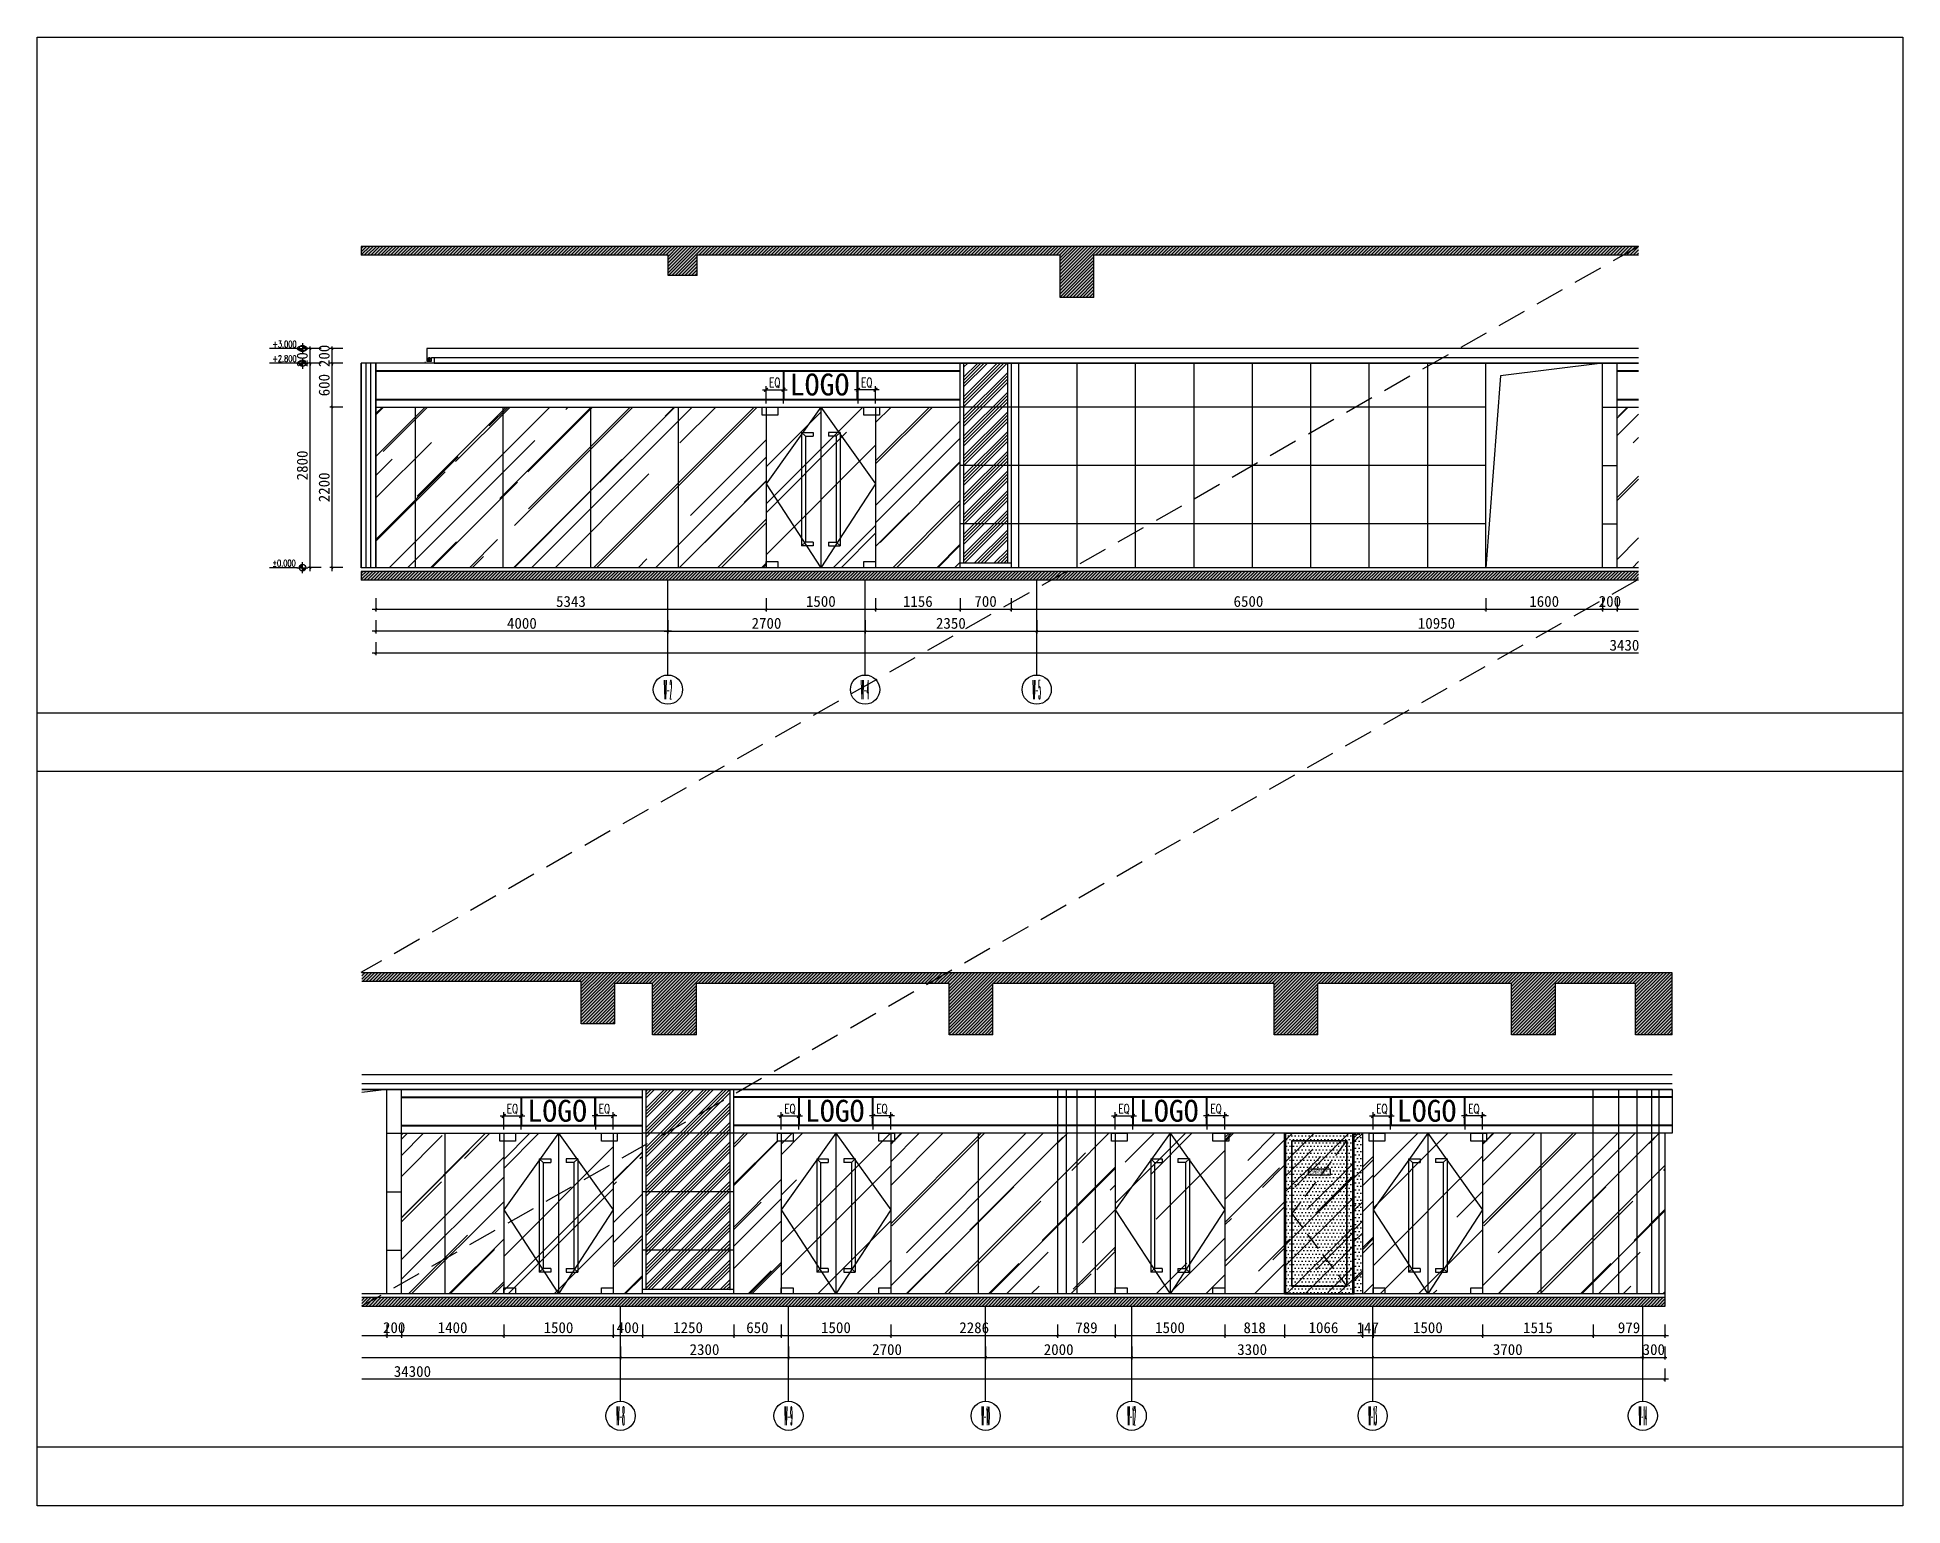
# Model space of a CAD drawing. Header units: millimetres. Extents: x 110215 to 630040, y -488650 to 141897.
# Drawn here: x 151228 to 176773, y 121786 to 141897 of the extents above; entities that cross this region are included whole.
import ezdxf
from ezdxf.enums import TextEntityAlignment as Align
from ezdxf.xclip import XClip

# ---------------------------------------------------------------- set-up
doc = ezdxf.new("R2010")
doc.units = ezdxf.units.MM
doc.header["$LTSCALE"] = 1000
doc.header["$XCLIPFRAME"] = 0
doc.linetypes.add('_DASH', pattern=[0.6, 0.4, -0.2])
doc.linetypes.add('DASH', pattern=[0.35, 0.25, -0.1])
doc.layers.get('Defpoints').update_dxf_attribs({"color": 2})
for name, color, linetype in [('0-118标注', 2, 'Continuous'), ('0-140a立面通高转折线', 2, 'Continuous'), ('0-140b立面看线', 3, 'Continuous'), ('0-140c立面材料填充', 250, 'Continuous'), ('0-140d立面材料分隔', 146, 'Continuous'), ('0-140立面图剖切线', 4, 'Continuous'), ('1', 4, 'Continuous'), ('7', 7, 'Continuous'), ('D-地面', 8, 'Continuous'), ('E立-ELEV1', 6, 'Continuous')]:
    doc.layers.add(name, color=color, linetype=linetype)
doc.styles.add('_TCH_AXIS', font='COMPLEX', dxfattribs={"bigfont": 'GBCBIG'})
doc.styles.add('COMPLEX', font='COMPLEX')
doc.styles.add('DIM_FONT', font='SIMPLEX', dxfattribs={"width": 0.7, "bigfont": 'GBCBIG'})
doc.styles.add('LOGO', font='arial.ttf', dxfattribs={"width": 0.9})
doc.styles.add('TXT', font='txt.shx', dxfattribs={"width": 0.7})
doc.styles.add('繁黑体', font='simhei.ttf')
doc.styles.add('黑体', font='simhei.ttf')
doc.dimstyles.new('50', dxfattribs={"dimscale": 50, "dimtxt": 3, "dimasz": 0.6, "dimexe": 0.6, "dimexo": 0.6, "dimtad": 1, "dimdec": 0, "dimdsep": 46, "dimtxsty": '黑体', "dimblk1": 'ARCHTICK', "dimblk2": 'ARCHTICK', "dimsah": 1, "dimcen": 0, "dimdle": 1, "dimclrd": 251, "dimclre": 251, "dimclrt": 2, "dimadec": 0, "dimazin": 0, "dimtfac": 1, "dimtdec": 0, "dimtix": 1, "dimtmove": 2, "dimatfit": 3, "dimldrblk": 'DOT', "dimfxl": 0, "dimtolj": 1, "dimtzin": 0, "dimarcsym": 0})
doc.dimstyles.new('副本 1-50', dxfattribs={"dimscale": 50, "dimtxt": 2.5, "dimasz": 1, "dimexe": 1, "dimexo": 1, "dimgap": 0.6, "dimtad": 1, "dimdec": 0, "dimrnd": 5, "dimzin": 0, "dimdsep": 46, "dimtxsty": 'TXT', "dimblk": 'ARCHTICK', "dimcen": 4, "dimdle": 1, "dimclrd": 3, "dimclre": 3, "dimclrt": 3, "dimadec": 0, "dimazin": 0, "dimtfac": 1, "dimtdec": 0, "dimtix": 1, "dimtmove": 2, "dimatfit": 3, "dimldrblk": 'ARCHTICK', "dimfxl": 0, "dimtolj": 1, "dimtzin": 0, "dimarcsym": 0})
pattern_1 = [(45, (186054.4, 185418.05), (509.117, 1357.645), [9000, -1200, 3000, -600]), (45, (186406.5, 186194.45), (-988.535, 140.007), [1800, -198, 3600, -450]), (45, (185905.9, 185990.8), (1921.9162, 2490.43), [4800, -840, 2400, -600])]
pattern_2 = [(45, (183654.4, 185418.05), (509.117, 1357.645), [9000, -1200, 3000, -600]), (45, (184006.5, 186194.45), (-988.535, 140.007), [1800, -198, 3600, -450]), (45, (183505.9, 185990.8), (1921.9162, 2490.43), [4800, -840, 2400, -600])]

# ---------------------------------------------------------------- blocks, each defined once
blk = doc.blocks.new('_ArchTick')
at = {"color": 0, "linetype": 'ByBlock', "const_width": 0.4}
blk.add_lwpolyline([(-0.5, -0.5), (0.5, 0.5)], dxfattribs=at)
blk = doc.blocks.new('*D130')
at = {"color": 3, "lineweight": -2, "transparency": 16777216}
for p, q in [((2433621, 314332), (2433281, 314332)), ((2433331, 314145), (2433331, 314382)), ((2433571, 314145), (2433571, 314382))]:
    blk.add_line(p, q, dxfattribs=at)
at = {"layer": 'Defpoints', "color": 0, "transparency": 16777216}
for p in [(2433331, 314332), (2433331, 314095), (2433571, 314095)]:
    blk.add_point(p, dxfattribs=at)
at = {"color": 3, "lineweight": -2, "transparency": 16777216, "xscale": 50, "yscale": 50, "zscale": 50, "rotation": 180}
blk.add_blockref('_ArchTick', (2433331, 314332), dxfattribs=at)
at = {"color": 3, "lineweight": -2, "transparency": 16777216, "xscale": 50, "yscale": 50, "zscale": 50}
blk.add_blockref('_ArchTick', (2433571, 314332), dxfattribs=at)
at = {"color": 3, "transparency": 16777216, "insert": (2433451, 314425), "char_height": 125, "attachment_point": 5, "style": 'TXT'}
blk.add_mtext('\\A1;EQ', dxfattribs=at)
blk = doc.blocks.new('*D131')
at = {"color": 3, "lineweight": -2, "transparency": 16777216}
for p, q in [((2432021, 314332), (2432361, 314332)), ((2432071, 314145), (2432071, 314382)), ((2432311, 314145), (2432311, 314382))]:
    blk.add_line(p, q, dxfattribs=at)
at = {"layer": 'Defpoints', "color": 0, "transparency": 16777216}
for p in [(2432311, 314332), (2432071, 314095), (2432311, 314095)]:
    blk.add_point(p, dxfattribs=at)
at = {"color": 3, "lineweight": -2, "transparency": 16777216, "xscale": 50, "yscale": 50, "zscale": 50, "rotation": 180}
blk.add_blockref('_ArchTick', (2432071, 314332), dxfattribs=at)
at = {"color": 3, "lineweight": -2, "transparency": 16777216, "xscale": 50, "yscale": 50, "zscale": 50}
blk.add_blockref('_ArchTick', (2432311, 314332), dxfattribs=at)
at = {"color": 3, "transparency": 16777216, "insert": (2432191, 314425), "char_height": 125, "attachment_point": 5, "style": 'TXT'}
blk.add_mtext('\\A1;EQ', dxfattribs=at)
blk = doc.blocks.new('*D1282')
at = {"color": 251, "lineweight": -2, "transparency": 16777216}
for p, q in [((148854, 98368), (148854, 98188)), ((154198, 98368), (154198, 98188)), ((148804, 98218), (154248, 98218))]:
    blk.add_line(p, q, dxfattribs=at)
at = {"layer": 'Defpoints', "color": 0, "transparency": 16777216}
for p in [(148854, 98618), (154198, 98618), (154198, 98218)]:
    blk.add_point(p, dxfattribs=at)
at = {"color": 251, "lineweight": -2, "transparency": 16777216, "xscale": 30, "yscale": 30, "zscale": 30, "rotation": 180}
blk.add_blockref('_ArchTick', (148854, 98218), dxfattribs=at)
at = {"color": 251, "lineweight": -2, "transparency": 16777216, "xscale": 30, "yscale": 30, "zscale": 30}
blk.add_blockref('_ArchTick', (154198, 98218), dxfattribs=at)
at = {"color": 2, "transparency": 16777216, "insert": (151526, 98324), "char_height": 150, "attachment_point": 5, "style": '黑体'}
blk.add_mtext('\\A1;5343', dxfattribs=at)
blk = doc.blocks.new('_DOT')
at = {"color": 0, "linetype": 'ByBlock'}
blk.add_line((-0.5, 0), (-1, 0), dxfattribs=at)
at = {"color": 0, "linetype": 'ByBlock', "const_width": 0.5}
blk.add_lwpolyline([(-0.25, 0, 1), (0.25, 0, 1)], format="xyb", close=True, dxfattribs=at)
blk = doc.blocks.new('*D1283')
at = {"color": 251, "lineweight": -2, "transparency": 16777216}
for p, q in [((154198, 98368), (154198, 98188)), ((155698, 98368), (155698, 98188)), ((154148, 98218), (155748, 98218))]:
    blk.add_line(p, q, dxfattribs=at)
at = {"layer": 'Defpoints', "color": 0, "transparency": 16777216}
for p in [(154198, 98618), (155698, 98618), (155698, 98218)]:
    blk.add_point(p, dxfattribs=at)
at = {"color": 251, "lineweight": -2, "transparency": 16777216, "xscale": 30, "yscale": 30, "zscale": 30, "rotation": 180}
blk.add_blockref('_ArchTick', (154198, 98218), dxfattribs=at)
at = {"color": 251, "lineweight": -2, "transparency": 16777216, "xscale": 30, "yscale": 30, "zscale": 30}
blk.add_blockref('_ArchTick', (155698, 98218), dxfattribs=at)
at = {"color": 2, "transparency": 16777216, "insert": (154948, 98325), "char_height": 150, "attachment_point": 5, "style": '黑体'}
blk.add_mtext('\\A1;1500', dxfattribs=at)
blk = doc.blocks.new('*D1284')
at = {"color": 251, "lineweight": -2, "transparency": 16777216}
for p, q in [((155698, 98368), (155698, 98188)), ((156854, 98368), (156854, 98188)), ((155648, 98218), (156904, 98218))]:
    blk.add_line(p, q, dxfattribs=at)
at = {"layer": 'Defpoints', "color": 0, "transparency": 16777216}
for p in [(155698, 98618), (156854, 98618), (156854, 98218)]:
    blk.add_point(p, dxfattribs=at)
at = {"color": 251, "lineweight": -2, "transparency": 16777216, "xscale": 30, "yscale": 30, "zscale": 30, "rotation": 180}
blk.add_blockref('_ArchTick', (155698, 98218), dxfattribs=at)
at = {"color": 251, "lineweight": -2, "transparency": 16777216, "xscale": 30, "yscale": 30, "zscale": 30}
blk.add_blockref('_ArchTick', (156854, 98218), dxfattribs=at)
at = {"color": 2, "transparency": 16777216, "insert": (156276, 98324), "char_height": 150, "attachment_point": 5, "style": '黑体'}
blk.add_mtext('\\A1;1156', dxfattribs=at)
blk = doc.blocks.new('*D1285')
at = {"color": 251, "lineweight": -2, "transparency": 16777216}
for p, q in [((156854, 98368), (156854, 98188)), ((157554, 98368), (157554, 98188)), ((156804, 98218), (157604, 98218))]:
    blk.add_line(p, q, dxfattribs=at)
at = {"layer": 'Defpoints', "color": 0, "transparency": 16777216}
for p in [(156854, 98618), (157554, 98618), (157554, 98218)]:
    blk.add_point(p, dxfattribs=at)
at = {"color": 251, "lineweight": -2, "transparency": 16777216, "xscale": 30, "yscale": 30, "zscale": 30, "rotation": 180}
blk.add_blockref('_ArchTick', (156854, 98218), dxfattribs=at)
at = {"color": 251, "lineweight": -2, "transparency": 16777216, "xscale": 30, "yscale": 30, "zscale": 30}
blk.add_blockref('_ArchTick', (157554, 98218), dxfattribs=at)
at = {"color": 2, "transparency": 16777216, "insert": (157204, 98325), "char_height": 150, "attachment_point": 5, "style": '黑体'}
blk.add_mtext('\\A1;700', dxfattribs=at)
blk = doc.blocks.new('*D1286')
at = {"color": 251, "lineweight": -2, "transparency": 16777216}
for p, q in [((157554, 98368), (157554, 98188)), ((164054, 98368), (164054, 98188)), ((157504, 98218), (164104, 98218))]:
    blk.add_line(p, q, dxfattribs=at)
at = {"layer": 'Defpoints', "color": 0, "transparency": 16777216}
for p in [(157554, 98618), (164054, 98618), (164054, 98218)]:
    blk.add_point(p, dxfattribs=at)
at = {"color": 251, "lineweight": -2, "transparency": 16777216, "xscale": 30, "yscale": 30, "zscale": 30, "rotation": 180}
blk.add_blockref('_ArchTick', (157554, 98218), dxfattribs=at)
at = {"color": 251, "lineweight": -2, "transparency": 16777216, "xscale": 30, "yscale": 30, "zscale": 30}
blk.add_blockref('_ArchTick', (164054, 98218), dxfattribs=at)
at = {"color": 2, "transparency": 16777216, "insert": (160804, 98325), "char_height": 150, "attachment_point": 5, "style": '黑体'}
blk.add_mtext('\\A1;6500', dxfattribs=at)
blk = doc.blocks.new('*D1287')
at = {"color": 251, "lineweight": -2, "transparency": 16777216}
for p, q in [((164054, 98368), (164054, 98188)), ((165654, 98368), (165654, 98188)), ((164004, 98218), (165704, 98218))]:
    blk.add_line(p, q, dxfattribs=at)
at = {"layer": 'Defpoints', "color": 0, "transparency": 16777216}
for p in [(164054, 98618), (165654, 98618), (165654, 98218)]:
    blk.add_point(p, dxfattribs=at)
at = {"color": 251, "lineweight": -2, "transparency": 16777216, "xscale": 30, "yscale": 30, "zscale": 30, "rotation": 180}
blk.add_blockref('_ArchTick', (164054, 98218), dxfattribs=at)
at = {"color": 251, "lineweight": -2, "transparency": 16777216, "xscale": 30, "yscale": 30, "zscale": 30}
blk.add_blockref('_ArchTick', (165654, 98218), dxfattribs=at)
at = {"color": 2, "transparency": 16777216, "insert": (164854, 98325), "char_height": 150, "attachment_point": 5, "style": '黑体'}
blk.add_mtext('\\A1;1600', dxfattribs=at)
blk = doc.blocks.new('*D1288')
at = {"color": 251, "lineweight": -2, "transparency": 16777216}
for p, q in [((165654, 98368), (165654, 98188)), ((165854, 98368), (165854, 98188)), ((165654, 98218), (165624, 98218)), ((165654, 98218), (165854, 98218)), ((165854, 98218), (165884, 98218))]:
    blk.add_line(p, q, dxfattribs=at)
at = {"layer": 'Defpoints', "color": 0, "transparency": 16777216}
for p in [(165654, 98618), (165854, 98618), (165854, 98218)]:
    blk.add_point(p, dxfattribs=at)
at = {"color": 251, "lineweight": -2, "transparency": 16777216, "xscale": 30, "yscale": 30, "zscale": 30}
blk.add_blockref('_ArchTick', (165654, 98218), dxfattribs=at)
at = {"color": 251, "lineweight": -2, "transparency": 16777216, "xscale": 30, "yscale": 30, "zscale": 30, "rotation": 180}
blk.add_blockref('_ArchTick', (165854, 98218), dxfattribs=at)
at = {"color": 2, "transparency": 16777216, "insert": (165754, 98325), "char_height": 150, "attachment_point": 5, "style": '黑体'}
blk.add_mtext('\\A1;200', dxfattribs=at)
blk = doc.blocks.new('*D1289')
at = {"color": 251, "lineweight": -2, "transparency": 16777216}
for p, q in [((165854, 98368), (165854, 98188)), ((167254, 98368), (167254, 98188)), ((165804, 98218), (167304, 98218))]:
    blk.add_line(p, q, dxfattribs=at)
at = {"layer": 'Defpoints', "color": 0, "transparency": 16777216}
for p in [(165854, 98618), (167254, 98618), (167254, 98218)]:
    blk.add_point(p, dxfattribs=at)
at = {"color": 251, "lineweight": -2, "transparency": 16777216, "xscale": 30, "yscale": 30, "zscale": 30, "rotation": 180}
blk.add_blockref('_ArchTick', (165854, 98218), dxfattribs=at)
at = {"color": 251, "lineweight": -2, "transparency": 16777216, "xscale": 30, "yscale": 30, "zscale": 30}
blk.add_blockref('_ArchTick', (167254, 98218), dxfattribs=at)
at = {"color": 2, "transparency": 16777216, "insert": (166554, 98325), "char_height": 150, "attachment_point": 5, "style": '黑体'}
blk.add_mtext('\\A1;1400', dxfattribs=at)
blk = doc.blocks.new('*D1290')
at = {"color": 251, "lineweight": -2, "transparency": 16777216}
for p, q in [((167254, 98368), (167254, 98188)), ((168754, 98368), (168754, 98188)), ((167204, 98218), (168804, 98218))]:
    blk.add_line(p, q, dxfattribs=at)
at = {"layer": 'Defpoints', "color": 0, "transparency": 16777216}
for p in [(167254, 98618), (168754, 98618), (168754, 98218)]:
    blk.add_point(p, dxfattribs=at)
at = {"color": 251, "lineweight": -2, "transparency": 16777216, "xscale": 30, "yscale": 30, "zscale": 30, "rotation": 180}
blk.add_blockref('_ArchTick', (167254, 98218), dxfattribs=at)
at = {"color": 251, "lineweight": -2, "transparency": 16777216, "xscale": 30, "yscale": 30, "zscale": 30}
blk.add_blockref('_ArchTick', (168754, 98218), dxfattribs=at)
at = {"color": 2, "transparency": 16777216, "insert": (168004, 98325), "char_height": 150, "attachment_point": 5, "style": '黑体'}
blk.add_mtext('\\A1;1500', dxfattribs=at)
blk = doc.blocks.new('*D1291')
at = {"color": 251, "lineweight": -2, "transparency": 16777216}
for p, q in [((168754, 98368), (168754, 98188)), ((169154, 98368), (169154, 98188)), ((168704, 98218), (169204, 98218))]:
    blk.add_line(p, q, dxfattribs=at)
at = {"layer": 'Defpoints', "color": 0, "transparency": 16777216}
for p in [(168754, 98618), (169154, 98618), (169154, 98218)]:
    blk.add_point(p, dxfattribs=at)
at = {"color": 251, "lineweight": -2, "transparency": 16777216, "xscale": 30, "yscale": 30, "zscale": 30, "rotation": 180}
blk.add_blockref('_ArchTick', (168754, 98218), dxfattribs=at)
at = {"color": 251, "lineweight": -2, "transparency": 16777216, "xscale": 30, "yscale": 30, "zscale": 30}
blk.add_blockref('_ArchTick', (169154, 98218), dxfattribs=at)
at = {"color": 2, "transparency": 16777216, "insert": (168954, 98325), "char_height": 150, "attachment_point": 5, "style": '黑体'}
blk.add_mtext('\\A1;400', dxfattribs=at)
blk = doc.blocks.new('*D1292')
at = {"color": 251, "lineweight": -2, "transparency": 16777216}
for p, q in [((169154, 98368), (169154, 98188)), ((170404, 98368), (170404, 98188)), ((169104, 98218), (170454, 98218))]:
    blk.add_line(p, q, dxfattribs=at)
at = {"layer": 'Defpoints', "color": 0, "transparency": 16777216}
for p in [(169154, 98618), (170404, 98618), (170404, 98218)]:
    blk.add_point(p, dxfattribs=at)
at = {"color": 251, "lineweight": -2, "transparency": 16777216, "xscale": 30, "yscale": 30, "zscale": 30, "rotation": 180}
blk.add_blockref('_ArchTick', (169154, 98218), dxfattribs=at)
at = {"color": 251, "lineweight": -2, "transparency": 16777216, "xscale": 30, "yscale": 30, "zscale": 30}
blk.add_blockref('_ArchTick', (170404, 98218), dxfattribs=at)
at = {"color": 2, "transparency": 16777216, "insert": (169779, 98325), "char_height": 150, "attachment_point": 5, "style": '黑体'}
blk.add_mtext('\\A1;1250', dxfattribs=at)
blk = doc.blocks.new('*D1293')
at = {"color": 251, "lineweight": -2, "transparency": 16777216}
for p, q in [((170404, 98368), (170404, 98188)), ((171054, 98368), (171054, 98188)), ((170354, 98218), (171104, 98218))]:
    blk.add_line(p, q, dxfattribs=at)
at = {"layer": 'Defpoints', "color": 0, "transparency": 16777216}
for p in [(170404, 98618), (171054, 98618), (171054, 98218)]:
    blk.add_point(p, dxfattribs=at)
at = {"color": 251, "lineweight": -2, "transparency": 16777216, "xscale": 30, "yscale": 30, "zscale": 30, "rotation": 180}
blk.add_blockref('_ArchTick', (170404, 98218), dxfattribs=at)
at = {"color": 251, "lineweight": -2, "transparency": 16777216, "xscale": 30, "yscale": 30, "zscale": 30}
blk.add_blockref('_ArchTick', (171054, 98218), dxfattribs=at)
at = {"color": 2, "transparency": 16777216, "insert": (170729, 98325), "char_height": 150, "attachment_point": 5, "style": '黑体'}
blk.add_mtext('\\A1;650', dxfattribs=at)
blk = doc.blocks.new('*D1294')
at = {"color": 251, "lineweight": -2, "transparency": 16777216}
for p, q in [((171054, 98368), (171054, 98188)), ((172554, 98368), (172554, 98188)), ((171004, 98218), (172604, 98218))]:
    blk.add_line(p, q, dxfattribs=at)
at = {"layer": 'Defpoints', "color": 0, "transparency": 16777216}
for p in [(171054, 98618), (172554, 98618), (172554, 98218)]:
    blk.add_point(p, dxfattribs=at)
at = {"color": 251, "lineweight": -2, "transparency": 16777216, "xscale": 30, "yscale": 30, "zscale": 30, "rotation": 180}
blk.add_blockref('_ArchTick', (171054, 98218), dxfattribs=at)
at = {"color": 251, "lineweight": -2, "transparency": 16777216, "xscale": 30, "yscale": 30, "zscale": 30}
blk.add_blockref('_ArchTick', (172554, 98218), dxfattribs=at)
at = {"color": 2, "transparency": 16777216, "insert": (171804, 98325), "char_height": 150, "attachment_point": 5, "style": '黑体'}
blk.add_mtext('\\A1;1500', dxfattribs=at)
blk = doc.blocks.new('*D1295')
at = {"color": 251, "lineweight": -2, "transparency": 16777216}
for p, q in [((172554, 98368), (172554, 98188)), ((174840, 98368), (174840, 98188)), ((172504, 98218), (174890, 98218))]:
    blk.add_line(p, q, dxfattribs=at)
at = {"layer": 'Defpoints', "color": 0, "transparency": 16777216}
for p in [(172554, 98618), (174840, 98618), (174840, 98218)]:
    blk.add_point(p, dxfattribs=at)
at = {"color": 251, "lineweight": -2, "transparency": 16777216, "xscale": 30, "yscale": 30, "zscale": 30, "rotation": 180}
blk.add_blockref('_ArchTick', (172554, 98218), dxfattribs=at)
at = {"color": 251, "lineweight": -2, "transparency": 16777216, "xscale": 30, "yscale": 30, "zscale": 30}
blk.add_blockref('_ArchTick', (174840, 98218), dxfattribs=at)
at = {"color": 2, "transparency": 16777216, "insert": (173697, 98324), "char_height": 150, "attachment_point": 5, "style": '黑体'}
blk.add_mtext('\\A1;2286', dxfattribs=at)
blk = doc.blocks.new('*D1296')
at = {"color": 251, "lineweight": -2, "transparency": 16777216}
for p, q in [((174840, 98368), (174840, 98188)), ((175629, 98368), (175629, 98188)), ((174790, 98218), (175679, 98218))]:
    blk.add_line(p, q, dxfattribs=at)
at = {"layer": 'Defpoints', "color": 0, "transparency": 16777216}
for p in [(174840, 98618), (175629, 98618), (175629, 98218)]:
    blk.add_point(p, dxfattribs=at)
at = {"color": 251, "lineweight": -2, "transparency": 16777216, "xscale": 30, "yscale": 30, "zscale": 30, "rotation": 180}
blk.add_blockref('_ArchTick', (174840, 98218), dxfattribs=at)
at = {"color": 251, "lineweight": -2, "transparency": 16777216, "xscale": 30, "yscale": 30, "zscale": 30}
blk.add_blockref('_ArchTick', (175629, 98218), dxfattribs=at)
at = {"color": 2, "transparency": 16777216, "insert": (175235, 98324), "char_height": 150, "attachment_point": 5, "style": '黑体'}
blk.add_mtext('\\A1;789', dxfattribs=at)
blk = doc.blocks.new('*D1297')
at = {"color": 251, "lineweight": -2, "transparency": 16777216}
for p, q in [((175629, 98368), (175629, 98188)), ((177129, 98368), (177129, 98188)), ((175579, 98218), (177179, 98218))]:
    blk.add_line(p, q, dxfattribs=at)
at = {"layer": 'Defpoints', "color": 0, "transparency": 16777216}
for p in [(175629, 98618), (177129, 98618), (177129, 98218)]:
    blk.add_point(p, dxfattribs=at)
at = {"color": 251, "lineweight": -2, "transparency": 16777216, "xscale": 30, "yscale": 30, "zscale": 30, "rotation": 180}
blk.add_blockref('_ArchTick', (175629, 98218), dxfattribs=at)
at = {"color": 251, "lineweight": -2, "transparency": 16777216, "xscale": 30, "yscale": 30, "zscale": 30}
blk.add_blockref('_ArchTick', (177129, 98218), dxfattribs=at)
at = {"color": 2, "transparency": 16777216, "insert": (176379, 98325), "char_height": 150, "attachment_point": 5, "style": '黑体'}
blk.add_mtext('\\A1;1500', dxfattribs=at)
blk = doc.blocks.new('*D1298')
at = {"color": 251, "lineweight": -2, "transparency": 16777216}
for p, q in [((177129, 98368), (177129, 98188)), ((177947, 98368), (177947, 98188)), ((177079, 98218), (177997, 98218))]:
    blk.add_line(p, q, dxfattribs=at)
at = {"layer": 'Defpoints', "color": 0, "transparency": 16777216}
for p in [(177129, 98618), (177947, 98618), (177947, 98218)]:
    blk.add_point(p, dxfattribs=at)
at = {"color": 251, "lineweight": -2, "transparency": 16777216, "xscale": 30, "yscale": 30, "zscale": 30, "rotation": 180}
blk.add_blockref('_ArchTick', (177129, 98218), dxfattribs=at)
at = {"color": 251, "lineweight": -2, "transparency": 16777216, "xscale": 30, "yscale": 30, "zscale": 30}
blk.add_blockref('_ArchTick', (177947, 98218), dxfattribs=at)
at = {"color": 2, "transparency": 16777216, "insert": (177538, 98324), "char_height": 150, "attachment_point": 5, "style": '黑体'}
blk.add_mtext('\\A1;818', dxfattribs=at)
blk = doc.blocks.new('*D1299')
at = {"color": 251, "lineweight": -2, "transparency": 16777216}
for p, q in [((177947, 98368), (177947, 98188)), ((179013, 98368), (179013, 98188)), ((177897, 98218), (179063, 98218))]:
    blk.add_line(p, q, dxfattribs=at)
at = {"layer": 'Defpoints', "color": 0, "transparency": 16777216}
for p in [(177947, 98618), (179013, 98618), (179013, 98218)]:
    blk.add_point(p, dxfattribs=at)
at = {"color": 251, "lineweight": -2, "transparency": 16777216, "xscale": 30, "yscale": 30, "zscale": 30, "rotation": 180}
blk.add_blockref('_ArchTick', (177947, 98218), dxfattribs=at)
at = {"color": 251, "lineweight": -2, "transparency": 16777216, "xscale": 30, "yscale": 30, "zscale": 30}
blk.add_blockref('_ArchTick', (179013, 98218), dxfattribs=at)
at = {"color": 2, "transparency": 16777216, "insert": (178480, 98325), "char_height": 150, "attachment_point": 5, "style": '黑体'}
blk.add_mtext('\\A1;1066', dxfattribs=at)
blk = doc.blocks.new('*D1300')
at = {"color": 251, "lineweight": -2, "transparency": 16777216}
for p, q in [((179013, 98368), (179013, 98188)), ((179160, 98368), (179160, 98188)), ((179013, 98218), (178983, 98218)), ((179013, 98218), (179160, 98218)), ((179160, 98218), (179190, 98218))]:
    blk.add_line(p, q, dxfattribs=at)
at = {"layer": 'Defpoints', "color": 0, "transparency": 16777216}
for p in [(179013, 98618), (179160, 98618), (179160, 98218)]:
    blk.add_point(p, dxfattribs=at)
at = {"color": 251, "lineweight": -2, "transparency": 16777216, "xscale": 30, "yscale": 30, "zscale": 30}
blk.add_blockref('_ArchTick', (179013, 98218), dxfattribs=at)
at = {"color": 251, "lineweight": -2, "transparency": 16777216, "xscale": 30, "yscale": 30, "zscale": 30, "rotation": 180}
blk.add_blockref('_ArchTick', (179160, 98218), dxfattribs=at)
at = {"color": 2, "transparency": 16777216, "insert": (179087, 98324), "char_height": 150, "attachment_point": 5, "style": '黑体'}
blk.add_mtext('\\A1;147', dxfattribs=at)
blk = doc.blocks.new('*D1301')
at = {"color": 251, "lineweight": -2, "transparency": 16777216}
for p, q in [((179160, 98368), (179160, 98188)), ((180660, 98368), (180660, 98188)), ((179110, 98218), (180710, 98218))]:
    blk.add_line(p, q, dxfattribs=at)
at = {"layer": 'Defpoints', "color": 0, "transparency": 16777216}
for p in [(179160, 98618), (180660, 98618), (180660, 98218)]:
    blk.add_point(p, dxfattribs=at)
at = {"color": 251, "lineweight": -2, "transparency": 16777216, "xscale": 30, "yscale": 30, "zscale": 30, "rotation": 180}
blk.add_blockref('_ArchTick', (179160, 98218), dxfattribs=at)
at = {"color": 251, "lineweight": -2, "transparency": 16777216, "xscale": 30, "yscale": 30, "zscale": 30}
blk.add_blockref('_ArchTick', (180660, 98218), dxfattribs=at)
at = {"color": 2, "transparency": 16777216, "insert": (179910, 98325), "char_height": 150, "attachment_point": 5, "style": '黑体'}
blk.add_mtext('\\A1;1500', dxfattribs=at)
blk = doc.blocks.new('*D1302')
at = {"color": 251, "lineweight": -2, "transparency": 16777216}
for p, q in [((180660, 98368), (180660, 98188)), ((182175, 98368), (182175, 98188)), ((180610, 98218), (182225, 98218))]:
    blk.add_line(p, q, dxfattribs=at)
at = {"layer": 'Defpoints', "color": 0, "transparency": 16777216}
for p in [(180660, 98618), (182175, 98618), (182175, 98218)]:
    blk.add_point(p, dxfattribs=at)
at = {"color": 251, "lineweight": -2, "transparency": 16777216, "xscale": 30, "yscale": 30, "zscale": 30, "rotation": 180}
blk.add_blockref('_ArchTick', (180660, 98218), dxfattribs=at)
at = {"color": 251, "lineweight": -2, "transparency": 16777216, "xscale": 30, "yscale": 30, "zscale": 30}
blk.add_blockref('_ArchTick', (182175, 98218), dxfattribs=at)
at = {"color": 2, "transparency": 16777216, "insert": (181418, 98324), "char_height": 150, "attachment_point": 5, "style": '黑体'}
blk.add_mtext('\\A1;1515', dxfattribs=at)
blk = doc.blocks.new('*D1303')
at = {"color": 251, "lineweight": -2, "transparency": 16777216}
for p, q in [((182175, 98368), (182175, 98188)), ((183154, 98368), (183154, 98188)), ((182125, 98218), (183204, 98218))]:
    blk.add_line(p, q, dxfattribs=at)
at = {"layer": 'Defpoints', "color": 0, "transparency": 16777216}
for p in [(182175, 98618), (183154, 98618), (183154, 98218)]:
    blk.add_point(p, dxfattribs=at)
at = {"color": 251, "lineweight": -2, "transparency": 16777216, "xscale": 30, "yscale": 30, "zscale": 30, "rotation": 180}
blk.add_blockref('_ArchTick', (182175, 98218), dxfattribs=at)
at = {"color": 251, "lineweight": -2, "transparency": 16777216, "xscale": 30, "yscale": 30, "zscale": 30}
blk.add_blockref('_ArchTick', (183154, 98218), dxfattribs=at)
at = {"color": 2, "transparency": 16777216, "insert": (182665, 98324), "char_height": 150, "attachment_point": 5, "style": '黑体'}
blk.add_mtext('\\A1;979', dxfattribs=at)
blk = doc.blocks.new('*D1304')
at = {"color": 251, "lineweight": -2, "transparency": 16777216}
for p, q in [((152904, 97918), (148804, 97918)), ((148854, 98068), (148854, 97888)), ((152854, 98068), (152854, 97888))]:
    blk.add_line(p, q, dxfattribs=at)
at = {"layer": 'Defpoints', "color": 0, "transparency": 16777216}
for p in [(148854, 98218), (152854, 98218), (148854, 97918)]:
    blk.add_point(p, dxfattribs=at)
at = {"color": 251, "lineweight": -2, "transparency": 16777216, "xscale": 30, "yscale": 30, "zscale": 30, "rotation": 180}
blk.add_blockref('_ArchTick', (148854, 97918), dxfattribs=at)
at = {"color": 251, "lineweight": -2, "transparency": 16777216, "xscale": 30, "yscale": 30, "zscale": 30}
blk.add_blockref('_ArchTick', (152854, 97918), dxfattribs=at)
at = {"color": 2, "transparency": 16777216, "insert": (150854, 98025), "char_height": 150, "attachment_point": 5, "style": '黑体'}
blk.add_mtext('\\A1;4000', dxfattribs=at)
blk = doc.blocks.new('*D1305')
at = {"color": 251, "lineweight": -2, "transparency": 16777216}
for p, q in [((148404, 100988), (148224, 100988)), ((148254, 98738), (148254, 101038)), ((148404, 98788), (148224, 98788))]:
    blk.add_line(p, q, dxfattribs=at)
at = {"layer": 'Defpoints', "color": 0, "transparency": 16777216}
for p in [(148254, 100988), (148654, 100988), (148654, 98788)]:
    blk.add_point(p, dxfattribs=at)
at = {"color": 251, "lineweight": -2, "transparency": 16777216, "xscale": 30, "yscale": 30, "zscale": 30}
for p, rotation in [((148254, 100988), 90), ((148254, 98788), 270)]:
    blk.add_blockref('_ArchTick', p, dxfattribs=dict(at, rotation=rotation))
at = {"color": 2, "transparency": 16777216, "insert": (148147, 99888), "char_height": 150, "attachment_point": 5, "rotation": 90, "style": '黑体'}
blk.add_mtext('\\A1;2200', dxfattribs=at)
blk = doc.blocks.new('*D1306')
at = {"color": 251, "lineweight": -2, "transparency": 16777216}
for p, q in [((148404, 101588), (148224, 101588)), ((148254, 100938), (148254, 101638)), ((148404, 100988), (148224, 100988))]:
    blk.add_line(p, q, dxfattribs=at)
at = {"layer": 'Defpoints', "color": 0, "transparency": 16777216}
for p in [(148254, 101588), (148654, 101588), (148654, 100988)]:
    blk.add_point(p, dxfattribs=at)
at = {"color": 251, "lineweight": -2, "transparency": 16777216, "xscale": 30, "yscale": 30, "zscale": 30}
for p, rotation in [((148254, 101588), 90), ((148254, 100988), 270)]:
    blk.add_blockref('_ArchTick', p, dxfattribs=dict(at, rotation=rotation))
at = {"color": 2, "transparency": 16777216, "insert": (148147, 101288), "char_height": 150, "attachment_point": 5, "rotation": 90, "style": '黑体'}
blk.add_mtext('\\A1;600', dxfattribs=at)
blk = doc.blocks.new('*D1307')
at = {"color": 251, "lineweight": -2, "transparency": 16777216}
for p, q in [((148404, 101788), (148224, 101788)), ((148254, 101788), (148254, 101818)), ((148254, 101588), (148254, 101788)), ((148404, 101588), (148224, 101588)), ((148254, 101588), (148254, 101558))]:
    blk.add_line(p, q, dxfattribs=at)
at = {"layer": 'Defpoints', "color": 0, "transparency": 16777216}
for p in [(148254, 101788), (148654, 101788), (148654, 101588)]:
    blk.add_point(p, dxfattribs=at)
at = {"color": 251, "lineweight": -2, "transparency": 16777216, "xscale": 30, "yscale": 30, "zscale": 30}
for p, rotation in [((148254, 101788), 270), ((148254, 101588), 90)]:
    blk.add_blockref('_ArchTick', p, dxfattribs=dict(at, rotation=rotation))
at = {"color": 2, "transparency": 16777216, "insert": (148147, 101688), "char_height": 150, "attachment_point": 5, "rotation": 90, "style": '黑体'}
blk.add_mtext('\\A1;200', dxfattribs=at)
blk = doc.blocks.new('*D1308')
at = {"color": 251, "lineweight": -2, "transparency": 16777216}
for p, q in [((148104, 101588), (147924, 101588)), ((147954, 98738), (147954, 101638)), ((148104, 98788), (147924, 98788))]:
    blk.add_line(p, q, dxfattribs=at)
at = {"layer": 'Defpoints', "color": 0, "transparency": 16777216}
for p in [(147954, 101588), (148254, 101588), (148254, 98788)]:
    blk.add_point(p, dxfattribs=at)
at = {"color": 251, "lineweight": -2, "transparency": 16777216, "xscale": 30, "yscale": 30, "zscale": 30}
for p, rotation in [((147954, 101588), 90), ((147954, 98788), 270)]:
    blk.add_blockref('_ArchTick', p, dxfattribs=dict(at, rotation=rotation))
at = {"color": 2, "transparency": 16777216, "insert": (147847, 100188), "char_height": 150, "attachment_point": 5, "rotation": 90, "style": '黑体'}
blk.add_mtext('\\A1;2800', dxfattribs=at)
blk = doc.blocks.new('*D1309')
at = {"color": 251, "lineweight": -2, "transparency": 16777216}
for p, q in [((148104, 101788), (147924, 101788)), ((147954, 101788), (147954, 101818)), ((147954, 101588), (147954, 101788)), ((148104, 101588), (147924, 101588)), ((147954, 101588), (147954, 101558))]:
    blk.add_line(p, q, dxfattribs=at)
at = {"layer": 'Defpoints', "color": 0, "transparency": 16777216}
for p in [(147954, 101788), (148254, 101788), (148254, 101588)]:
    blk.add_point(p, dxfattribs=at)
at = {"color": 251, "lineweight": -2, "transparency": 16777216, "xscale": 30, "yscale": 30, "zscale": 30}
for p, rotation in [((147954, 101788), 270), ((147954, 101588), 90)]:
    blk.add_blockref('_ArchTick', p, dxfattribs=dict(at, rotation=rotation))
at = {"color": 2, "transparency": 16777216, "insert": (147847, 101688), "char_height": 150, "attachment_point": 5, "rotation": 90, "style": '黑体'}
blk.add_mtext('\\A1;200', dxfattribs=at)
blk = doc.blocks.new('*D1310')
at = {"color": 251, "lineweight": -2, "transparency": 16777216}
for p, q in [((152804, 97918), (155604, 97918)), ((152854, 98068), (152854, 97888)), ((155554, 98068), (155554, 97888))]:
    blk.add_line(p, q, dxfattribs=at)
at = {"layer": 'Defpoints', "color": 0, "transparency": 16777216}
for p in [(152854, 98218), (155554, 98218), (155554, 97918)]:
    blk.add_point(p, dxfattribs=at)
at = {"color": 251, "lineweight": -2, "transparency": 16777216, "xscale": 30, "yscale": 30, "zscale": 30, "rotation": 180}
blk.add_blockref('_ArchTick', (152854, 97918), dxfattribs=at)
at = {"color": 251, "lineweight": -2, "transparency": 16777216, "xscale": 30, "yscale": 30, "zscale": 30}
blk.add_blockref('_ArchTick', (155554, 97918), dxfattribs=at)
at = {"color": 2, "transparency": 16777216, "insert": (154204, 98025), "char_height": 150, "attachment_point": 5, "style": '黑体'}
blk.add_mtext('\\A1;2700', dxfattribs=at)
blk = doc.blocks.new('*D1311')
at = {"color": 251, "lineweight": -2, "transparency": 16777216}
for p, q in [((155504, 97918), (157954, 97918)), ((155554, 98068), (155554, 97888)), ((157904, 98068), (157904, 97888))]:
    blk.add_line(p, q, dxfattribs=at)
at = {"layer": 'Defpoints', "color": 0, "transparency": 16777216}
for p in [(155554, 98218), (157904, 98218), (157904, 97918)]:
    blk.add_point(p, dxfattribs=at)
at = {"color": 251, "lineweight": -2, "transparency": 16777216, "xscale": 30, "yscale": 30, "zscale": 30, "rotation": 180}
blk.add_blockref('_ArchTick', (155554, 97918), dxfattribs=at)
at = {"color": 251, "lineweight": -2, "transparency": 16777216, "xscale": 30, "yscale": 30, "zscale": 30}
blk.add_blockref('_ArchTick', (157904, 97918), dxfattribs=at)
at = {"color": 2, "transparency": 16777216, "insert": (156729, 98025), "char_height": 150, "attachment_point": 5, "style": '黑体'}
blk.add_mtext('\\A1;2350', dxfattribs=at)
blk = doc.blocks.new('*D1312')
at = {"color": 251, "lineweight": -2, "transparency": 16777216}
for p, q in [((157854, 97918), (168904, 97918)), ((157904, 98068), (157904, 97888)), ((168854, 98068), (168854, 97888))]:
    blk.add_line(p, q, dxfattribs=at)
at = {"layer": 'Defpoints', "color": 0, "transparency": 16777216}
for p in [(157904, 98218), (168854, 98218), (168854, 97918)]:
    blk.add_point(p, dxfattribs=at)
at = {"color": 251, "lineweight": -2, "transparency": 16777216, "xscale": 30, "yscale": 30, "zscale": 30, "rotation": 180}
blk.add_blockref('_ArchTick', (157904, 97918), dxfattribs=at)
at = {"color": 251, "lineweight": -2, "transparency": 16777216, "xscale": 30, "yscale": 30, "zscale": 30}
blk.add_blockref('_ArchTick', (168854, 97918), dxfattribs=at)
at = {"color": 2, "transparency": 16777216, "insert": (163379, 98025), "char_height": 150, "attachment_point": 5, "style": '黑体'}
blk.add_mtext('\\A1;10950', dxfattribs=at)
blk = doc.blocks.new('*D1313')
at = {"color": 251, "lineweight": -2, "transparency": 16777216}
for p, q in [((168804, 97918), (171204, 97918)), ((168854, 98068), (168854, 97888)), ((171154, 98068), (171154, 97888))]:
    blk.add_line(p, q, dxfattribs=at)
at = {"layer": 'Defpoints', "color": 0, "transparency": 16777216}
for p in [(168854, 98218), (171154, 98218), (171154, 97918)]:
    blk.add_point(p, dxfattribs=at)
at = {"color": 251, "lineweight": -2, "transparency": 16777216, "xscale": 30, "yscale": 30, "zscale": 30, "rotation": 180}
blk.add_blockref('_ArchTick', (168854, 97918), dxfattribs=at)
at = {"color": 251, "lineweight": -2, "transparency": 16777216, "xscale": 30, "yscale": 30, "zscale": 30}
blk.add_blockref('_ArchTick', (171154, 97918), dxfattribs=at)
at = {"color": 2, "transparency": 16777216, "insert": (170004, 98025), "char_height": 150, "attachment_point": 5, "style": '黑体'}
blk.add_mtext('\\A1;2300', dxfattribs=at)
blk = doc.blocks.new('*D1314')
at = {"color": 251, "lineweight": -2, "transparency": 16777216}
for p, q in [((171104, 97918), (173904, 97918)), ((171154, 98068), (171154, 97888)), ((173854, 98068), (173854, 97888))]:
    blk.add_line(p, q, dxfattribs=at)
at = {"layer": 'Defpoints', "color": 0, "transparency": 16777216}
for p in [(171154, 98218), (173854, 98218), (173854, 97918)]:
    blk.add_point(p, dxfattribs=at)
at = {"color": 251, "lineweight": -2, "transparency": 16777216, "xscale": 30, "yscale": 30, "zscale": 30, "rotation": 180}
blk.add_blockref('_ArchTick', (171154, 97918), dxfattribs=at)
at = {"color": 251, "lineweight": -2, "transparency": 16777216, "xscale": 30, "yscale": 30, "zscale": 30}
blk.add_blockref('_ArchTick', (173854, 97918), dxfattribs=at)
at = {"color": 2, "transparency": 16777216, "insert": (172504, 98025), "char_height": 150, "attachment_point": 5, "style": '黑体'}
blk.add_mtext('\\A1;2700', dxfattribs=at)
blk = doc.blocks.new('*D1315')
at = {"color": 251, "lineweight": -2, "transparency": 16777216}
for p, q in [((173804, 97918), (175904, 97918)), ((173854, 98068), (173854, 97888)), ((175854, 98068), (175854, 97888))]:
    blk.add_line(p, q, dxfattribs=at)
at = {"layer": 'Defpoints', "color": 0, "transparency": 16777216}
for p in [(173854, 98218), (175854, 98218), (175854, 97918)]:
    blk.add_point(p, dxfattribs=at)
at = {"color": 251, "lineweight": -2, "transparency": 16777216, "xscale": 30, "yscale": 30, "zscale": 30, "rotation": 180}
blk.add_blockref('_ArchTick', (173854, 97918), dxfattribs=at)
at = {"color": 251, "lineweight": -2, "transparency": 16777216, "xscale": 30, "yscale": 30, "zscale": 30}
blk.add_blockref('_ArchTick', (175854, 97918), dxfattribs=at)
at = {"color": 2, "transparency": 16777216, "insert": (174854, 98025), "char_height": 150, "attachment_point": 5, "style": '黑体'}
blk.add_mtext('\\A1;2000', dxfattribs=at)
blk = doc.blocks.new('*D1316')
at = {"color": 251, "lineweight": -2, "transparency": 16777216}
for p, q in [((175804, 97918), (179204, 97918)), ((175854, 98068), (175854, 97888)), ((179154, 98068), (179154, 97888))]:
    blk.add_line(p, q, dxfattribs=at)
at = {"layer": 'Defpoints', "color": 0, "transparency": 16777216}
for p in [(175854, 98218), (179154, 98218), (179154, 97918)]:
    blk.add_point(p, dxfattribs=at)
at = {"color": 251, "lineweight": -2, "transparency": 16777216, "xscale": 30, "yscale": 30, "zscale": 30, "rotation": 180}
blk.add_blockref('_ArchTick', (175854, 97918), dxfattribs=at)
at = {"color": 251, "lineweight": -2, "transparency": 16777216, "xscale": 30, "yscale": 30, "zscale": 30}
blk.add_blockref('_ArchTick', (179154, 97918), dxfattribs=at)
at = {"color": 2, "transparency": 16777216, "insert": (177504, 98025), "char_height": 150, "attachment_point": 5, "style": '黑体'}
blk.add_mtext('\\A1;3300', dxfattribs=at)
blk = doc.blocks.new('*D1317')
at = {"color": 251, "lineweight": -2, "transparency": 16777216}
for p, q in [((179104, 97918), (182904, 97918)), ((179154, 98068), (179154, 97888)), ((182854, 98068), (182854, 97888))]:
    blk.add_line(p, q, dxfattribs=at)
at = {"layer": 'Defpoints', "color": 0, "transparency": 16777216}
for p in [(179154, 98218), (182854, 98218), (182854, 97918)]:
    blk.add_point(p, dxfattribs=at)
at = {"color": 251, "lineweight": -2, "transparency": 16777216, "xscale": 30, "yscale": 30, "zscale": 30, "rotation": 180}
blk.add_blockref('_ArchTick', (179154, 97918), dxfattribs=at)
at = {"color": 251, "lineweight": -2, "transparency": 16777216, "xscale": 30, "yscale": 30, "zscale": 30}
blk.add_blockref('_ArchTick', (182854, 97918), dxfattribs=at)
at = {"color": 2, "transparency": 16777216, "insert": (181004, 98025), "char_height": 150, "attachment_point": 5, "style": '黑体'}
blk.add_mtext('\\A1;3700', dxfattribs=at)
blk = doc.blocks.new('*D1318')
at = {"color": 251, "lineweight": -2, "transparency": 16777216}
for p, q in [((182854, 97918), (182824, 97918)), ((182854, 98068), (182854, 97888)), ((182854, 97918), (183154, 97918)), ((183154, 98068), (183154, 97888)), ((183154, 97918), (183184, 97918))]:
    blk.add_line(p, q, dxfattribs=at)
at = {"layer": 'Defpoints', "color": 0, "transparency": 16777216}
for p in [(182854, 98218), (183154, 98218), (183154, 97918)]:
    blk.add_point(p, dxfattribs=at)
at = {"color": 251, "lineweight": -2, "transparency": 16777216, "xscale": 30, "yscale": 30, "zscale": 30}
blk.add_blockref('_ArchTick', (182854, 97918), dxfattribs=at)
at = {"color": 251, "lineweight": -2, "transparency": 16777216, "xscale": 30, "yscale": 30, "zscale": 30, "rotation": 180}
blk.add_blockref('_ArchTick', (183154, 97918), dxfattribs=at)
at = {"color": 2, "transparency": 16777216, "insert": (183004, 98025), "char_height": 150, "attachment_point": 5, "style": '黑体'}
blk.add_mtext('\\A1;300', dxfattribs=at)
blk = doc.blocks.new('*D1319')
at = {"color": 251, "lineweight": -2, "transparency": 16777216}
for p, q in [((183204, 97618), (148804, 97618)), ((148854, 97768), (148854, 97588)), ((183154, 97768), (183154, 97588))]:
    blk.add_line(p, q, dxfattribs=at)
at = {"layer": 'Defpoints', "color": 0, "transparency": 16777216}
for p in [(148854, 97918), (183154, 97918), (148854, 97618)]:
    blk.add_point(p, dxfattribs=at)
at = {"color": 251, "lineweight": -2, "transparency": 16777216, "xscale": 30, "yscale": 30, "zscale": 30, "rotation": 180}
blk.add_blockref('_ArchTick', (148854, 97618), dxfattribs=at)
at = {"color": 251, "lineweight": -2, "transparency": 16777216, "xscale": 30, "yscale": 30, "zscale": 30}
blk.add_blockref('_ArchTick', (183154, 97618), dxfattribs=at)
at = {"color": 2, "transparency": 16777216, "insert": (166004, 97725), "char_height": 150, "attachment_point": 5, "style": '黑体'}
blk.add_mtext('\\A1;34300', dxfattribs=at)
blk = doc.blocks.new('_AXISO')
blk.add_circle((0, 0), 0.5)
at = {"style": 'COMPLEX', "width": 1.041667}
blk.add_attdef('A', text='', height=0.56, dxfattribs=at).set_placement((-0.25, -0.28), (0.25, -0.28), align=Align.FIT)
blk = doc.blocks.new('cfsfsdfs')
h = blk.add_hatch()
h.set_pattern_fill('玻璃', color=8, scale=500, angle=45)
h.set_pattern_definition([(45, (200271.63, 101466.2), (424.26, 1131.37), [7500, -1000, 2500, -500]), (45, (200565.1, 102113.2), (-823.78, 116.67), [1500, -165, 3000, -375]), (45, (200147.9, 101943.5), (1601.597, 2075.36), [4000, -700, 2000, -500])])
h.paths.add_polyline_path([(201279, 101906), (201279, 104106), (200364, 104106), (200364, 101906)])
at = {"layer": 'D-地面'}
h = blk.add_hatch(dxfattribs=at)
h.set_pattern_fill('DOTS', color=8, scale=30, style=0)
h.set_pattern_definition([(0, (200291.63, 101466.21), (23.8125, 47.625), [0, -47.625])])
h.paths.add_polyline_path([(200372, 101906), (201272, 101906), (201272, 104166), (200372, 104166)])
h.paths.add_polyline_path([(200377, 101906), (201267, 101906), (201267, 104166), (200377, 104166)])
h.paths.add_polyline_path([(201279, 101906), (201279, 104106), (200364, 104106), (200364, 101906)])
at = {"layer": 'E立-ELEV1'}
h = blk.add_hatch(dxfattribs=at)
h.set_pattern_fill('ANSI32', color=8, scale=3, style=0)
h.set_pattern_definition([(45, (211197.205, 104063.435), (-20.205576, 20.205576), []), (45, (211210.675, 104063.435), (-20.205576, 20.205576), [])])
h.paths.add_polyline_path([(200344, 101906), (200364, 101906), (200364, 104106), (200344, 104106)])
h = blk.add_hatch(dxfattribs=at)
h.set_pattern_fill('ANSI32', color=8, scale=3, style=0)
h.set_pattern_definition([(45, (212132.205, 104063.435), (-20.205576, 20.205576), []), (45, (212145.675, 104063.435), (-20.205576, 20.205576), [])])
h.paths.add_polyline_path([(201279, 101906), (201299, 101906), (201299, 104106), (201279, 104106)])
at = {"color": 1}
for p, q in [((200344, 101906), (200344, 104106)), ((200344, 101906), (200344, 104106)), ((200344, 104106), (201299, 104106)), ((200364, 101906), (200364, 104106)), ((201279, 101906), (201279, 104106)), ((201299, 101906), (201299, 104106)), ((200344, 101906), (201299, 101906))]:
    blk.add_line(p, q, dxfattribs=at)
at = {"color": 8, "linetype": 'DASH'}
blk.add_lwpolyline([(201194, 104001), (200444, 103006), (201199, 102006)], dxfattribs=at)
at = {"layer": '7', "color": 3}
blk.add_lwpolyline([(200673, 103531), (200673, 103621), (200971, 103621), (200971, 103531)], close=True, dxfattribs=at)
at = {"layer": 'E立-ELEV1', "color": 8}
blk.add_line((200444, 104006), (201199, 104006), dxfattribs=at)
at = {"layer": 'E立-ELEV1', "color": 4}
blk.add_lwpolyline([(201199, 104006), (201199, 102006), (200444, 102006), (200444, 104006)], dxfattribs=at)
at = {"layer": 'E立-ELEV1', "color": 3}
blk.add_lwpolyline([(201194, 104001), (201194, 102011), (200449, 102011), (200449, 104001), (201194, 104001)], close=True, dxfattribs=at)
at = {"layer": '1', "color": 3, "style": 'LOGO', "width": 0.9}
blk.add_text('消防栓', height=48, dxfattribs=at).set_placement((200902, 103554, 274), align=Align.RIGHT)
blk = doc.blocks.new('A$C087422EE')
for p, q in [((0, 28), (54, 28)), ((8, 72), (8, 63)), ((45, 72), (8, 72)), ((8, 63), (45, 63)), ((12, 63), (16, 45)), ((27, 0), (27, 54)), ((41, 63), (37, 45)), ((45, 63), (45, 72))]:
    blk.add_line(p, q)
blk.add_circle((27, 28), 20)
blk = doc.blocks.new('*U702')
at = {"extrusion": (0, 0, -1)}
for points in [[(0, 0), (1.5, 0, 0.414214), (0, 1.5)], [(0, 0), (-1.5, 0, 0.414214), (0, -1.5)]]:
    blk.add_hatch(color=256, dxfattribs=at).paths.add_polyline_path(points)
for p, q in [((-2.25, 0), (-15.09, 0)), ((-2.52, 0), (2.52, 0)), ((0, -2.52), (0, 2.52))]:
    blk.add_line(p, q)
blk.add_circle((0, 0), 1.5)
at = {"style": 'DIM_FONT', "width": 0.7, "flags": 8}
blk.add_attdef('%%P0.000', (-13.68, -0.59), '', height=3, dxfattribs=at)
blk = doc.blocks.new('*U703')
at = {"extrusion": (0, 0, -1)}
for points in [[(0, 0), (1.5, 0, -0.414214), (0, -1.5)], [(0, 0), (-1.5, 0, -0.414214), (0, 1.5)]]:
    blk.add_hatch(color=256, dxfattribs=at).paths.add_polyline_path(points)
for p, q in [((-2.25, 0), (-15.09, 0)), ((-2.52, 0), (2.52, 0)), ((0, 2.52), (0, -2.52))]:
    blk.add_line(p, q)
blk.add_circle((0, 0), 1.5)
at = {"style": 'DIM_FONT', "width": 0.7, "flags": 8}
blk.add_attdef('%%P0.000', (-13.68, 0.59), '', height=3, dxfattribs=at)
blk = doc.blocks.new('kjlkj')
at = {"layer": '0-140c立面材料填充'}
h = blk.add_hatch(dxfattribs=at)
h.set_pattern_fill('AR-RROOF', color=256, scale=50, angle=45, style=0)
h.set_pattern_definition([(45, (2419215.6, 311894.9), (1077.63, 2873.68), [19050, -2540, 6350, -1270]), (45, (2419961, 313538.3), (-2092.4, 296.35), [3810, -419.1, 7620, -952.5]), (45, (2418901.25, 313107.2), (4068.056, 5271.41), [10160, -1778, 5080, -1270])])
h.paths.add_polyline_path([(2433571.1, 314094.9), (2432071.1, 314094.9), (2432071.1, 311894.9), (2433571.1, 311894.9)])
at = {"color": 8}
for p, q in [((2432311.1, 314194.9), (2432311.1, 314594.9)), ((2432321.1, 314194.9), (2432321.1, 314594.9)), ((2433321.1, 314194.9), (2433321.1, 314594.9)), ((2433331.1, 314194.9), (2433331.1, 314594.9))]:
    blk.add_line(p, q, dxfattribs=at)
for points in [[(2432821.1, 314094.9), (2432071.1, 313044.9), (2432821.1, 311894.9)], [(2432821.1, 314094.9), (2433571.1, 313044.9), (2432821.1, 311894.9)]]:
    blk.add_lwpolyline(points, dxfattribs=at)
at = {"layer": '0-140d立面材料分隔'}
for p, q in [((2432071.1, 314094.9), (2432071.1, 311894.9)), ((2432821.1, 314094.9), (2432821.1, 311894.9)), ((2433571.1, 314094.9), (2433571.1, 311894.9))]:
    blk.add_line(p, q, dxfattribs=at)
at = {"layer": '0-140d立面材料分隔', "color": 1}
for p, q in [((2432609.7, 313694.9, -219.5), (2432556.9, 313744.9, -219.5)), ((2432556.9, 313744.9, -219.5), (2432556.9, 312194.9)), ((2432556.9, 313744.9, -219.5), (2432715.4, 313744.9, -219.5)), ((2432715.4, 313744.9, -219.5), (2432715.4, 313694.9, -219.5)), ((2432926.8, 313744.9, -219.5), (2432926.8, 313694.9, -219.5)), ((2433085.4, 313744.9, -219.5), (2432926.8, 313744.9, -219.5)), ((2433032.5, 313694.9, -219.5), (2433085.4, 313744.9, -219.5)), ((2433085.4, 313744.9, -219.5), (2433085.4, 312194.9)), ((2432609.7, 313694.9, -219.5), (2432609.7, 312244.9)), ((2432609.7, 313694.9, -219.5), (2432715.4, 313694.9, -219.5)), ((2433032.5, 313694.9, -219.5), (2432926.8, 313694.9, -219.5)), ((2433032.5, 313694.9, -219.5), (2433032.5, 312244.9)), ((2432609.7, 312244.9), (2432556.9, 312194.9)), ((2432715.4, 312194.9), (2432556.9, 312194.9)), ((2432715.4, 312244.9), (2432609.7, 312244.9)), ((2432715.4, 312244.9), (2432715.4, 312194.9)), ((2432926.8, 312244.9), (2433032.5, 312244.9)), ((2432926.8, 312244.9), (2432926.8, 312194.9)), ((2432926.8, 312194.9), (2433085.4, 312194.9)), ((2433032.5, 312244.9), (2433085.4, 312194.9))]:
    blk.add_line(p, q, dxfattribs=at)
for points in [[(2432018.3, 314094.9), (2432233.1, 314094.9), (2432233.1, 313984.9), (2432018.3, 313984.9)], [(2433409.2, 314094.9), (2433624, 314094.9), (2433624, 313984.9), (2433409.2, 313984.9)], [(2432071.1, 311978.2), (2432233.1, 311978.2), (2432233.1, 311894.9), (2432071.1, 311894.9)], [(2433409.2, 311978.2), (2433571.1, 311978.2), (2433571.1, 311894.9), (2433409.2, 311894.9)]]:
    blk.add_lwpolyline(points, close=True, dxfattribs=at)
at = {"color": 1, "style": '繁黑体'}
blk.add_text('LOGO', height=300, dxfattribs=at).set_placement((2432396, 314253.3, -219.5))
at = {"color": 8}
dim = blk.add_linear_dim(base=(2432311.1, 314332.1), p1=(2432071.1, 314094.9), p2=(2432311.1, 314094.9), text='EQ', dimstyle='副本 1-50', dxfattribs=at)
dim.commit()
dim.dimension.update_dxf_attribs({"geometry": '*D131', "text_midpoint": (2432191.1, 314424.6)})
dim = blk.add_linear_dim(base=(2433331.1, 314332.1), p1=(2433571.1, 314094.9), p2=(2433331.1, 314094.9), angle=180, text='EQ', dimstyle='副本 1-50', dxfattribs=at)
dim.commit()
dim.dimension.update_dxf_attribs({"geometry": '*D130', "text_midpoint": (2433451.1, 314424.6)})
blk = doc.blocks.new('XDSADAS')
h = blk.add_hatch()
h.set_pattern_fill('ANSI31', color=250, scale=10)
h.paths.add_polyline_path([(158687.9, 103067.5), (168316.5, 103067.5), (168316.5, 102487.5), (168775.1, 102487.5), (168775.1, 103037.5), (169290.7, 103037.5), (169290.7, 102337.5), (169892.4, 102337.5), (169892.4, 103037.5), (173353.9, 103037.5), (173353.9, 102337.5), (173953.9, 102337.5), (173953.9, 103037.5), (177804, 103037.5), (177804, 102337.5), (178404, 102337.5), (178404, 103037.5), (181055.6, 103037.5), (181055.6, 102337.5), (181655.6, 102337.5), (181655.6, 103037.5), (182755.3, 103037.5), (182755.3, 102337.5), (183255.3, 102337.5), (183255.3, 103187.5), (148654.3, 103187.5), (148654.3, 103067.5), (152855.8, 103067.5), (152855.8, 102787.5), (153255.8, 102787.5), (153255.8, 103067.5), (158225.4, 103067.5), (158225.4, 102487.5), (158687.9, 102487.5)])
h = blk.add_hatch()
h.set_pattern_fill('玻璃', color=8, scale=500, angle=45)
h.set_pattern_definition([(45, (178809.8, 98347.54), (424.26, 1131.37), [7500, -1000, 2500, -500]), (45, (179103.26, 98994.54), (-823.78, 116.67), [1500, -165, 3000, -375]), (45, (178686.06, 98824.84), (1601.597, 2075.36), [4000, -700, 2000, -500])])
h.paths.add_polyline_path([(179013.3, 98787.5), (179013.3, 100987.5), (178902.3, 100987.5), (178902.3, 98787.5)])
h = blk.add_hatch()
h.set_pattern_fill('ANSI31', color=250, scale=10)
h.paths.add_polyline_path([(183154.3, 98617.5), (183154.3, 98737.5), (148654.3, 98737.5), (148654.3, 98617.5)])
at = {"layer": '0-140c立面材料填充'}
h = blk.add_hatch(dxfattribs=at)
h.set_pattern_fill('AR-CONC', color=256)
h.paths.add_polyline_path([(158687.9, 103067.5), (168316.5, 103067.5), (168316.5, 102487.5), (168775.1, 102487.5), (168775.1, 103037.5), (169290.7, 103037.5), (169290.7, 102337.5), (169892.4, 102337.5), (169892.4, 103037.5), (173353.9, 103037.5), (173353.9, 102337.5), (173953.9, 102337.5), (173953.9, 103037.5), (177804, 103037.5), (177804, 102337.5), (178404, 102337.5), (178404, 103037.5), (181055.6, 103037.5), (181055.6, 102337.5), (181655.6, 102337.5), (181655.6, 103037.5), (182755.3, 103037.5), (182755.3, 102337.5), (183255.3, 102337.5), (183255.3, 103187.5), (148654.3, 103187.5), (148654.3, 103067.5), (152855.8, 103067.5), (152855.8, 102787.5), (153255.8, 102787.5), (153255.8, 103067.5), (158225.4, 103067.5), (158225.4, 102487.5), (158687.9, 102487.5)])
h = blk.add_hatch(dxfattribs=at)
h.set_pattern_fill('ANSI34', color=256, scale=10)
h.paths.add_polyline_path([(156903.8, 101590.2), (156903.8, 98847.5), (157503.9, 98847.5), (157503.9, 101587.5)])
h = blk.add_hatch(dxfattribs=at)
h.set_pattern_fill('ANSI34', color=256, scale=10)
h.paths.add_polyline_path([(169204.1, 98847.5), (170354.1, 98847.5), (170354.1, 101587.5), (169204.1, 101587.5)])
h = blk.add_hatch(dxfattribs=at)
h.set_pattern_fill('AR-RROOF', color=256, scale=600, angle=45)
h.set_pattern_definition([(45, (170597.97, 185418.05), (509.117, 1357.645), [9000, -1200, 3000, -600]), (45, (170950.1, 186194.45), (-988.535, 140.007), [1800, -198, 3600, -450]), (45, (170449.47, 185990.8), (1921.9162, 2490.43), [4800, -840, 2400, -600])])
h.paths.add_polyline_path([(154197.8, 100877.5), (154144.9, 100877.5), (154144.9, 100987.5), (148854.3, 100987.5), (148854.3, 98787.5), (153447.8, 98787.5), (154197.8, 98787.5)])
h = blk.add_hatch(dxfattribs=at)
h.set_pattern_fill('AR-RROOF', color=256, scale=600, angle=45)
h.set_pattern_definition([(45, (172997.97, 185418.05), (509.117, 1357.645), [9000, -1200, 3000, -600]), (45, (173350.1, 186194.45), (-988.535, 140.007), [1800, -198, 3600, -450]), (45, (172849.47, 185990.8), (1921.9162, 2490.43), [4800, -840, 2400, -600])])
h.paths.add_polyline_path([(156853.9, 98787.5), (156853.9, 100987.5), (155750.6, 100987.5), (155750.6, 100877.5), (155697.8, 100877.5), (155697.8, 98829.2), (155697.8, 98787.5), (156853.9, 98787.5)])
h = blk.add_hatch(dxfattribs=at)
h.set_pattern_fill('AR-RROOF', color=256, scale=600, angle=45)
h.set_pattern_definition(pattern_2)
h.paths.add_polyline_path([(165854.3, 100987.5), (165854.3, 98787.5), (166504.2, 98787.5), (167254.2, 98787.5), (167254.2, 100877.5), (167201.3, 100877.5), (167201.3, 100987.5)])
h = blk.add_hatch(dxfattribs=at)
h.set_pattern_fill('AR-RROOF', color=256, scale=600, angle=45)
h.set_pattern_definition(pattern_1)
h.paths.add_polyline_path([(169154.1, 98787.5), (169154.1, 100987.5), (168807, 100987.5), (168807, 100877.5), (168754.2, 100877.5), (168754.2, 98829.2), (168754.2, 98787.5)])
h = blk.add_hatch(dxfattribs=at)
h.set_pattern_fill('AR-RROOF', color=256, scale=600, angle=45)
h.set_pattern_definition(pattern_1)
h.paths.add_polyline_path([(170404.1, 98787.5), (170404.1, 100987.5), (171001.6, 100987.5), (171001.6, 100877.5), (171054.4, 100877.5), (171054.4, 98870.9), (171054.4, 98787.5)])
h = blk.add_hatch(dxfattribs=at)
h.set_pattern_fill('AR-RROOF', color=256, scale=600, angle=45)
h.set_pattern_definition(pattern_2)
h.paths.add_polyline_path([(175629.3, 100987.5), (175629.3, 98787.5), (173054, 98787.5), (172554.4, 98787.5), (172554.4, 100877.5), (172607.3, 100877.5), (172607.3, 100987.5)])
h = blk.add_hatch(dxfattribs=at)
h.set_pattern_fill('AR-RROOF', color=256, scale=600, angle=45)
h.set_pattern_definition(pattern_2)
h.paths.add_polyline_path([(179013.3, 100987.5), (179013.3, 98787.5), (179160.3, 98787.5), (179160.3, 100987.5)])
h.paths.add_polyline_path([(177947.3, 98787.5), (177947.3, 100987.5), (177129.3, 100987.5), (177129.3, 98787.5)])
h = blk.add_hatch(dxfattribs=at)
h.set_pattern_fill('AR-RROOF', color=256, scale=600, angle=45)
h.set_pattern_definition([(45, (191760.3, 185418.05), (509.117, 1357.645), [9000, -1200, 3000, -600]), (45, (192112.4, 186194.45), (-988.535, 140.007), [1800, -198, 3600, -450]), (45, (191611.8, 185990.8), (1921.9162, 2490.43), [4800, -840, 2400, -600])])
h.paths.add_polyline_path([(183154.3, 98787.5), (183154.3, 100987.5), (180713.2, 100987.5), (180713.2, 100877.5), (180660.3, 100877.5), (180660.3, 98787.5), (181159.9, 98787.5)])
h = blk.add_hatch(dxfattribs=at)
h.set_pattern_fill('AR-CONC', color=256)
h.paths.add_polyline_path([(183154.3, 98617.5), (183154.3, 98737.5), (148654.3, 98737.5), (148654.3, 98617.5)])
at = {"layer": 'D-地面'}
h = blk.add_hatch(dxfattribs=at)
h.set_pattern_fill('DOTS', color=8, scale=30, style=0)
h.set_pattern_definition([(0, (178829.806, 98347.54), (23.8125, 47.625), [0, -47.625])])
h.paths.add_polyline_path([(179013.3, 98787.5), (179013.3, 100987.5), (178902.3, 100987.5), (178902.3, 98787.5)])
for p, q in [((148654.3, 103187.5), (148654.3, 103067.5)), ((183255.3, 103187.5), (148654.3, 103187.5)), ((152855.8, 103067.5), (148654.3, 103067.5)), ((152855.8, 102787.5), (152855.8, 103067.5)), ((158225.4, 103067.5), (153255.8, 103067.5)), ((153255.8, 102787.5), (153255.8, 103067.5)), ((158225.4, 102487.5), (158225.4, 103067.5)), ((168316.5, 103067.5), (158687.9, 103067.5)), ((158687.9, 102487.5), (158687.9, 103067.5)), ((168316.5, 102487.5), (168316.5, 103067.5)), ((169290.7, 103037.5), (168775.1, 103037.5)), ((168775.1, 102487.5), (168775.1, 103037.5)), ((169290.7, 102337.5), (169290.7, 103037.5)), ((173353.9, 103037.5), (169892.4, 103037.5)), ((169892.4, 102337.5), (169892.4, 103037.5)), ((173353.9, 102337.5), (173353.9, 103037.5)), ((177804, 103037.5), (173953.9, 103037.5)), ((173953.9, 102337.5), (173953.9, 103037.5)), ((177804, 102337.5), (177804, 103037.5)), ((181055.6, 103037.5), (178404, 103037.5)), ((178404, 102337.5), (178404, 103037.5)), ((181055.6, 102337.5), (181055.6, 103037.5)), ((182755.3, 103037.5), (181655.6, 103037.5)), ((181655.6, 102337.5), (181655.6, 103037.5)), ((182755.3, 102337.5), (182755.3, 103037.5)), ((183255.3, 102337.5), (183255.3, 103187.5)), ((153255.8, 102787.5), (152855.8, 102787.5)), ((158687.9, 102487.5), (158225.4, 102487.5)), ((168775.1, 102487.5), (168316.5, 102487.5)), ((169892.4, 102337.5), (169290.7, 102337.5)), ((173953.9, 102337.5), (173353.9, 102337.5)), ((178404, 102337.5), (177804, 102337.5)), ((181655.6, 102337.5), (181055.6, 102337.5)), ((183255.3, 102337.5), (182755.3, 102337.5)), ((183154.3, 100987.5), (183154.3, 98617.5)), ((148654.3, 98737.5), (148654.3, 98617.5)), ((183154.3, 98737.5), (148654.3, 98737.5)), ((183154.3, 98617.5), (148654.3, 98617.5))]:
    blk.add_line(p, q)
at = {"color": 251}
for p, q in [((149397.8, 98787.5), (149397.8, 100987.5)), ((150597.8, 98787.5), (150597.8, 100987.5)), ((151797.8, 98787.5), (151797.8, 100987.5)), ((152997.8, 98787.5), (152997.8, 100987.5)), ((166454.2, 98787.5), (166454.2, 100987.5)), ((173754.4, 98787.5), (173754.4, 100987.5)), ((181460.3, 98787.5), (181460.3, 100987.5))]:
    blk.add_line(p, q, dxfattribs=at)
at = {"layer": '0-118标注'}
for p, q in [((152854.3, 97317.5), (152854.3, 98617.5, -13.8)), ((155554.3, 97317.5), (155554.3, 98617.5, -13.8)), ((157904.3, 97317.5), (157904.3, 98617.5, -13.8)), ((168854.3, 97317.5), (168854.3, 98617.5, -13.8)), ((171154.3, 97317.5), (171154.3, 98617.5, -13.8)), ((173854.3, 97317.5), (173854.3, 98617.5, -13.8)), ((175854.3, 97317.5), (175854.3, 98617.5, -13.8)), ((179154.3, 97317.5), (179154.3, 98617.5, -13.8)), ((182854.3, 97317.5), (182854.3, 98617.5, -13.8))]:
    blk.add_line(p, q, dxfattribs=at)
at = {"layer": '0-140a立面通高转折线'}
for p, q in [((174840.5, 98787.5), (174840.5, 101587.5)), ((182175.3, 98787.5), (182175.3, 101587.5))]:
    blk.add_line(p, q, dxfattribs=at)
at = {"layer": '0-140a立面通高转折线', "color": 8}
for p, q in [((174959.3, 98787.5), (174959.3, 101587.5)), ((175109.3, 98787.5), (175109.3, 101587.5)), ((175359.3, 98787.5), (175359.3, 101587.5)), ((182525.3, 98787.5), (182525.3, 101587.5)), ((182775.3, 98787.5), (182775.3, 101587.5)), ((182975.3, 98787.5), (182975.3, 101587.5)), ((183075.3, 98787.5), (183075.3, 101587.5))]:
    blk.add_line(p, q, dxfattribs=at)
at = {"layer": '0-140b立面看线'}
for p, q in [((149654.3, 101667.5), (183254.3, 101667.5)), ((149654.3, 101587.5), (183254.3, 101587.5))]:
    blk.add_line(p, q, dxfattribs=at)
at = {"layer": '0-140c立面材料填充', "color": 251}
for p, q in [((157653.9, 101587.5), (157653.9, 98787.5)), ((158453.9, 101587.5), (158453.9, 98787.5)), ((159253.9, 101587.5), (159253.9, 98787.5)), ((160053.9, 101587.5), (160053.9, 98787.5)), ((160853.9, 101587.5), (160853.9, 98787.5)), ((161653.9, 101587.5), (161653.9, 98787.5)), ((162453.9, 101587.5), (162453.9, 98787.5)), ((163253.9, 101587.5), (163253.9, 98787.5)), ((157553.9, 100987.5), (156853.9, 100987.5)), ((164054.1, 100987.5), (157553.9, 100987.5)), ((165654.3, 100987.5), (165854.3, 100987.5)), ((170404.1, 100987.5), (169154.1, 100987.5)), ((157553.9, 100187.5), (156853.9, 100187.5)), ((164054.1, 100187.5), (157553.9, 100187.5)), ((165654.3, 100187.5), (165854.3, 100187.5)), ((170404.1, 100187.5), (169154.1, 100187.5)), ((157553.9, 99387.5), (156853.9, 99387.5)), ((164054.1, 99387.5), (157553.9, 99387.5)), ((165654.3, 99387.5), (165854.3, 99387.5)), ((170404.1, 99387.5), (169154.1, 99387.5))]:
    blk.add_line(p, q, dxfattribs=at)
blk.add_lwpolyline([(165654.3, 101587.5), (164257.8, 101416.2), (164054.1, 98787.5)], dxfattribs=at)
at = {"layer": '0-140d立面材料分隔'}
for p, q in [((148854.3, 101487.5), (156853.9, 101487.5)), ((148854.3, 101477.5), (156853.9, 101477.5)), ((156853.9, 101587.5), (156853.9, 98787.5)), ((157553.9, 101587.5), (157553.9, 98787.5)), ((164054.1, 98787.5), (164054.1, 101587.5)), ((165654.3, 98787.5), (165654.3, 101587.5)), ((165854.3, 98787.5), (165854.3, 101587.5)), ((165854.3, 101487.5), (169154.1, 101487.5)), ((165854.3, 101477.5), (169154.1, 101477.5)), ((169154.1, 98787.5), (169154.1, 101587.5)), ((170404.1, 98787.5), (170404.1, 101587.5)), ((177947.3, 101487.5), (170404.1, 101487.5)), ((177947.3, 101477.5), (170404.1, 101477.5)), ((183254.3, 101487.5), (177947.3, 101487.5)), ((183254.3, 101477.5), (177947.3, 101477.5)), ((148854.3, 101097.5), (156853.9, 101097.5)), ((148854.3, 101087.5), (156853.9, 101087.5)), ((148854.3, 100987.5), (156853.9, 100987.5)), ((165854.3, 101097.5), (169154.1, 101097.5)), ((165854.3, 101087.5), (169154.1, 101087.5)), ((165854.3, 100987.5), (169154.1, 100987.5)), ((177947.3, 101097.5), (170404.1, 101097.5)), ((177947.3, 101087.5), (170404.1, 101087.5)), ((177947.3, 100987.5), (170404.1, 100987.5)), ((183254.3, 101097.5), (177947.3, 101097.5)), ((183254.3, 101087.5), (177947.3, 101087.5)), ((177947.3, 100987.5), (177947.3, 98787.5)), ((183254.3, 100987.5), (177947.3, 100987.5)), ((179013.3, 100987.5), (179013.3, 98787.5)), ((157553.9, 98847.5), (156853.9, 98847.5)), ((170404.1, 98847.5), (169154.1, 98847.5))]:
    blk.add_line(p, q, dxfattribs=at)
at = {"layer": '0-140d立面材料分隔', "color": 8}
for p, q in [((156903.8, 101591.1), (156903.8, 98847.5)), ((157503.9, 101587.5), (157503.9, 98847.5)), ((169204.1, 98847.5), (169204.1, 101587.5)), ((170354.1, 98847.5), (170354.1, 101587.5))]:
    blk.add_line(p, q, dxfattribs=at)
at = {"layer": '0-140立面图剖切线'}
for p, q in [((148654.3, 101587.5), (148654.3, 98787.5)), ((183254.3, 101587.5), (148654.3, 101587.5)), ((148654.3, 98787.5), (148654.3, 101587.5)), ((148720.9, 98787.5), (148720.9, 101587.5)), ((148787.6, 98787.5), (148787.6, 101587.5)), ((148854.3, 101587.5), (148854.3, 98787.5)), ((148854.3, 98787.5), (148854.3, 101587.5)), ((183254.3, 101587.5), (183254.3, 100987.5)), ((183154.3, 98787.5), (148654.3, 98787.5))]:
    blk.add_line(p, q, dxfattribs=at)
blk.add_lwpolyline([(183254.3, 101787.5), (149654.3, 101787.5), (149554.3, 101787.5), (149554.3, 101617.5), (149614.3, 101617.5), (149614.3, 101667.5), (149654.3, 101667.5), (149654.3, 101587.5), (149534.3, 101587.5), (149534.3, 101597.5), (149524.3, 101597.5), (149524.3, 101587.5), (148854.3, 101587.5)], dxfattribs=at)
at = {"color": 1, "xscale": 0.75, "yscale": 0.75, "zscale": 0.75, "rotation": 180}
blk.add_blockref('A$C087422EE', (149604.1, 101671.5), dxfattribs=at)
at = {"color": 8}
for p in [(-2277873.4, -213107.3), (-2264816.9, -213107.3), (-2261016.7, -213107.3), (-2256441.8, -213107.3), (-2252910.8, -213107.3)]:
    blk.add_blockref('kjlkj', p, dxfattribs=at)
blk.add_blockref('cfsfsdfs', (-22396.8, -3118.7))
at = {"layer": '0-118标注'}
ref = blk.add_blockref('_AXISO', (152854.3, 97117.5), dxfattribs=dict(at, xscale=400, yscale=400, zscale=400))
ref.add_attrib('A', 'W-2', dxfattribs={"layer": '0', "height": 257.36, "style": '_TCH_AXIS', "width": 0.140625}).set_placement((152799.1, 96988.9), (152909.4, 96988.9), align=Align.FIT)
ref = blk.add_blockref('_AXISO', (155554.3, 97117.5), dxfattribs=dict(at, xscale=400, yscale=400, zscale=400))
ref.add_attrib('A', 'W-4', dxfattribs={"layer": '0', "height": 257.36, "style": '_TCH_AXIS', "width": 0.136364}).set_placement((155499.1, 96988.9), (155609.4, 96988.9), align=Align.FIT)
ref = blk.add_blockref('_AXISO', (157904.3, 97117.5), dxfattribs=dict(at, xscale=400, yscale=400, zscale=400))
ref.add_attrib('A', 'W-5', dxfattribs={"layer": '0', "height": 257.36, "style": '_TCH_AXIS', "width": 0.140625}).set_placement((157849.1, 96988.9), (157959.4, 96988.9), align=Align.FIT)
ref = blk.add_blockref('_AXISO', (168854.3, 97117.5), dxfattribs=dict(at, xscale=400, yscale=400, zscale=400))
ref.add_attrib('A', 'W-8', dxfattribs={"layer": '0', "height": 257.36, "style": '_TCH_AXIS', "width": 0.140625}).set_placement((168799.1, 96988.9), (168909.4, 96988.9), align=Align.FIT)
ref = blk.add_blockref('_AXISO', (171154.3, 97117.5), dxfattribs=dict(at, xscale=400, yscale=400, zscale=400))
ref.add_attrib('A', 'W-9', dxfattribs={"layer": '0', "height": 257.36, "style": '_TCH_AXIS', "width": 0.140625}).set_placement((171099.1, 96988.9), (171209.4, 96988.9), align=Align.FIT)
ref = blk.add_blockref('_AXISO', (173854.3, 97117.5), dxfattribs=dict(at, xscale=400, yscale=400, zscale=400))
ref.add_attrib('A', 'W-10', dxfattribs={"layer": '0', "height": 257.36, "style": '_TCH_AXIS', "width": 0.113924}).set_placement((173799.1, 96988.9), (173909.4, 96988.9), align=Align.FIT)
ref = blk.add_blockref('_AXISO', (175854.3, 97117.5), dxfattribs=dict(at, xscale=400, yscale=400, zscale=400))
ref.add_attrib('A', 'W-12', dxfattribs={"layer": '0', "height": 257.36, "style": '_TCH_AXIS', "width": 0.113924}).set_placement((175799.1, 96988.9), (175909.4, 96988.9), align=Align.FIT)
ref = blk.add_blockref('_AXISO', (179154.3, 97117.5), dxfattribs=dict(at, xscale=400, yscale=400, zscale=400))
ref.add_attrib('A', 'W-13', dxfattribs={"layer": '0', "height": 257.36, "style": '_TCH_AXIS', "width": 0.113924}).set_placement((179099.1, 96988.9), (179209.4, 96988.9), align=Align.FIT)
ref = blk.add_blockref('_AXISO', (182854.3, 97117.5), dxfattribs=dict(at, xscale=400, yscale=400, zscale=400))
ref.add_attrib('A', 'W-14', dxfattribs={"layer": '0', "height": 257.36, "style": '_TCH_AXIS', "width": 0.111111}).set_placement((182799.1, 96988.9), (182909.4, 96988.9), align=Align.FIT)
for base, p1, p2, picture, middle in [((147954.3, 101787.5), (148254.3, 101587.5), (148254.3, 101787.5), '*D1309', (147847.2, 101687.5)), ((148254.3, 101787.5), (148654.3, 101587.5), (148654.3, 101787.5), '*D1307', (148147.2, 101687.5)), ((147954.3, 101587.5), (148254.3, 98787.5), (148254.3, 101587.5), '*D1308', (147847.2, 100187.5)), ((148254.3, 101587.5), (148654.3, 100987.5), (148654.3, 101587.5), '*D1306', (148147.2, 101287.5)), ((148254.3, 100987.5), (148654.3, 98787.5), (148654.3, 100987.5), '*D1305', (148147.2, 99887.5))]:
    dim = blk.add_linear_dim(base=base, p1=p1, p2=p2, angle=90, dimstyle='50')
    dim.commit()
    dim.dimension.update_dxf_attribs({"geometry": picture, "text_midpoint": middle})
for base, p1, p2, picture, middle in [((154197.7546, 98217.5429), (148854.2661, 98617.5429), (154197.7546, 98617.5429), '*D1282', (151526.0103, 98323.7929)), ((155697.8, 98217.5), (154197.8, 98617.5), (155697.8, 98617.5), '*D1283', (154947.8, 98324.6)), ((156853.9, 98217.5), (155697.8, 98617.5), (156853.9, 98617.5), '*D1284', (156275.8, 98323.8)), ((157553.9, 98217.5), (156853.9, 98617.5), (157553.9, 98617.5), '*D1285', (157203.9, 98324.6)), ((164054.1, 98217.5), (157553.9, 98617.5), (164054.1, 98617.5), '*D1286', (160804, 98324.6)), ((165654.3, 98217.5), (164054.1, 98617.5), (165654.3, 98617.5), '*D1287', (164854.2, 98324.6)), ((165854.3, 98217.5), (165654.3, 98617.5), (165854.3, 98617.5), '*D1288', (165754.3, 98324.6)), ((167254.2, 98217.5), (165854.3, 98617.5), (167254.2, 98617.5), '*D1289', (166554.3, 98324.6)), ((168754.2, 98217.5), (167254.2, 98617.5), (168754.2, 98617.5), '*D1290', (168004.2, 98324.6)), ((169154.1, 98217.5), (168754.2, 98617.5), (169154.1, 98617.5), '*D1291', (168954.1, 98324.6)), ((170404.1, 98217.5), (169154.1, 98617.5), (170404.1, 98617.5), '*D1292', (169779.1, 98324.6)), ((171054.4, 98217.5), (170404.1, 98617.5), (171054.4, 98617.5), '*D1293', (170729.3, 98324.6)), ((172554.4, 98217.5), (171054.4, 98617.5), (172554.4, 98617.5), '*D1294', (171804.4, 98324.6)), ((174840.5, 98217.5), (172554.4, 98617.5), (174840.5, 98617.5), '*D1295', (173697.5, 98323.8)), ((175629.3, 98217.5), (174840.5, 98617.5), (175629.3, 98617.5), '*D1296', (175234.9, 98323.8)), ((177129.3, 98217.5), (175629.3, 98617.5), (177129.3, 98617.5), '*D1297', (176379.3, 98324.6)), ((177947.3, 98217.5), (177129.3, 98617.5), (177947.3, 98617.5), '*D1298', (177538.3, 98323.8)), ((179013.3, 98217.5), (177947.3, 98617.5), (179013.3, 98617.5), '*D1299', (178480.3, 98324.6)), ((179160.3, 98217.5), (179013.3, 98617.5), (179160.3, 98617.5), '*D1300', (179086.8, 98323.8)), ((180660.3, 98217.5), (179160.3, 98617.5), (180660.3, 98617.5), '*D1301', (179910.3, 98324.6)), ((182175.3, 98217.5), (180660.3, 98617.5), (182175.3, 98617.5), '*D1302', (181417.8, 98323.8)), ((183154.3, 98217.5), (182175.3, 98617.5), (183154.3, 98617.5), '*D1303', (182664.8, 98323.8)), ((148854.3, 97917.5), (152854.3, 98217.5), (148854.3, 98217.5), '*D1304', (150854.3, 98024.6)), ((155554.3, 97917.5), (152854.3, 98217.5), (155554.3, 98217.5), '*D1310', (154204.3, 98024.6)), ((157904.3, 97917.5), (155554.3, 98217.5), (157904.3, 98217.5), '*D1311', (156729.3, 98024.6)), ((168854.3, 97917.5), (157904.3, 98217.5), (168854.3, 98217.5), '*D1312', (163379.3, 98024.6)), ((171154.3, 97917.5), (168854.3, 98217.5), (171154.3, 98217.5), '*D1313', (170004.3, 98024.6)), ((173854.3, 97917.5), (171154.3, 98217.5), (173854.3, 98217.5), '*D1314', (172504.3, 98024.6)), ((175854.3, 97917.5), (173854.3, 98217.5), (175854.3, 98217.5), '*D1315', (174854.3, 98024.6)), ((179154.3, 97917.5), (175854.3, 98217.5), (179154.3, 98217.5), '*D1316', (177504.3, 98024.6)), ((182854.3, 97917.5), (179154.3, 98217.5), (182854.3, 98217.5), '*D1317', (181004.3, 98024.6)), ((183154.3, 97917.5), (182854.3, 98217.5), (183154.3, 98217.5), '*D1318', (183004.3, 98024.6)), ((148854.3, 97617.5), (183154.3, 97917.5), (148854.3, 97917.5), '*D1319', (166004.3, 97724.6))]:
    dim = blk.add_linear_dim(base=base, p1=p1, p2=p2, dimstyle='50')
    dim.commit()
    dim.dimension.update_dxf_attribs({"geometry": picture, "text_midpoint": middle})

msp = doc.modelspace()

# ---------------------------------------------------------------- linework, layer by layer
at = {"color": 251, "linetype": '_DASH'}
for p, q in [((173154.7, 139032.7), (155658.2, 129086.1)), ((173137.6, 134462.7), (155669.1, 124516.1))]:
    msp.add_line(p, q, dxfattribs=at)
for p, q in [((176773.2, 132641.2), (151227.8, 132641.2)), ((176773.2, 131841.2), (151227.8, 131841.2)), ((176773.2, 122585.6), (151227.8, 122585.6)), ((176773.2, 121785.6), (151227.8, 121785.6))]:
    msp.add_line(p, q)
msp.add_lwpolyline([(151227.8, 141896.8), (176773.2, 141896.8), (176773.2, 121785.6), (151227.8, 121785.6)], close=True)

# ---------------------------------------------------------------- block references
ref = msp.add_blockref('XDSADAS', (7009.6, 35845.1))
XClip(ref).set_block_clipping_path([(146620.8231822895, 96570.2980120732), (166147.2116013104, 105825.8694406446)])
ref = msp.add_blockref('XDSADAS', (-9639.3, 25898.5))
XClip(ref).set_block_clipping_path([(165309.1959282578, 96461.3404792031), (186412.4764044328, 105716.9119077745)])
at = {"layer": '0-118标注'}
ref = msp.add_blockref('*U703', (154858.3, 137632.7), dxfattribs=dict(at, xscale=30, yscale=30, zscale=30))
ref.add_attrib('%%P0.000', '+3.000', (154447.7, 137650.4), dxfattribs={"layer": '0', "color": 7, "height": 90, "style": 'DIM_FONT', "width": 0.7, "flags": 8})
ref = msp.add_blockref('*U703', (154858.3, 137432.7), dxfattribs=dict(at, xscale=30, yscale=30, zscale=30))
ref.add_attrib('%%P0.000', '+2.800', (154447.7, 137450.4), dxfattribs={"layer": '0', "color": 7, "height": 90, "style": 'DIM_FONT', "width": 0.7, "flags": 8})
ref = msp.add_blockref('*U702', (154858.3, 134632.7), dxfattribs=dict(at, xscale=30, yscale=30, zscale=30))
ref.add_attrib('%%P0.000', '±0.000', (154447.7, 134650.4), dxfattribs={"layer": '0', "color": 7, "height": 90, "style": 'DIM_FONT', "width": 0.7, "flags": 8})

doc.saveas('drawing.dxf')
